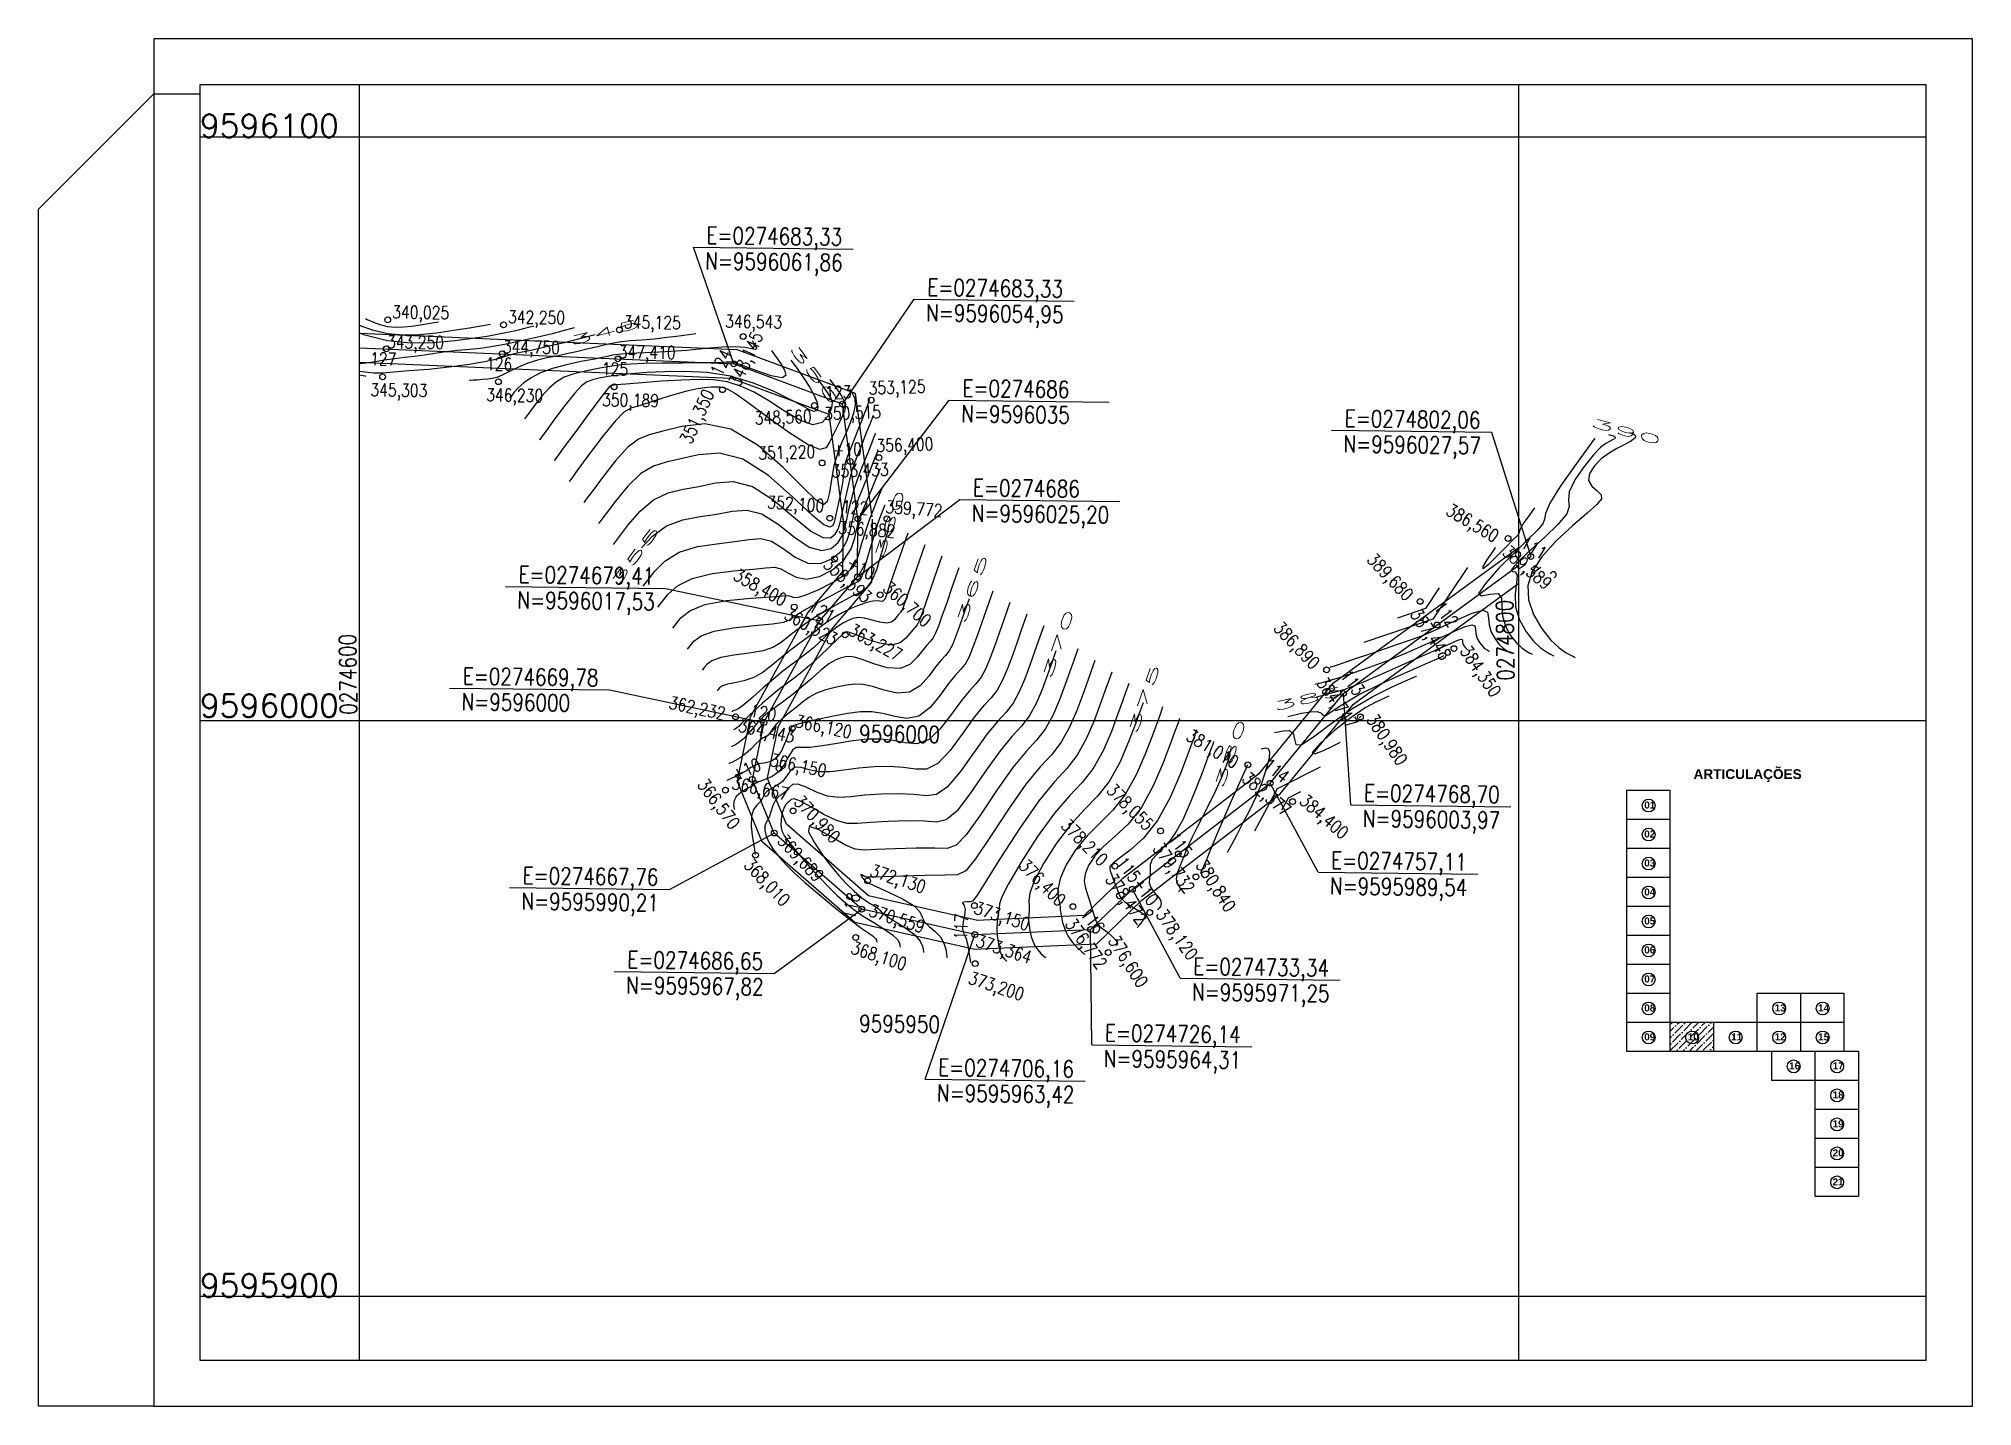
# Model space of a CAD drawing. Header units: millimetres. Extents: x 276147 to 291056, y 9594849 to 9609891.
# Drawn here: x 276568.4 to 276902, y 9607271.5 to 9607507.4 of the extents above; entities that cross this region are included whole.
import ezdxf
from ezdxf.enums import TextEntityAlignment as Align

# ---------------------------------------------------------------- set-up
doc = ezdxf.new("R2010")
doc.units = ezdxf.units.MM
doc.header["$LTSCALE"] = 10
doc.linetypes.add('CONTINUO', pattern=[0])
for name, color, linetype in [('2000-Top_malha_coord', 2, 'Continuous'), ('500-dim1', 6, 'Continuous'), ('Curvas mestras', 30, 'Continuous'), ('Curvas simples', 9, 'Continuous'), ('Curvas texto', 2, 'Continuous'), ('LINHA02', 8, 'Continuous'), ('TEXTO-PAPEL', 7, 'Continuous'), ('TEXTO02', 3, 'Continuous'), ('Top_malha_coord', 8, 'Continuous')]:
    doc.layers.add(name, color=color, linetype=linetype)
doc.styles.add('r80', font='romans.shx')
doc.styles.add('ROMANS', font='romans.shx', dxfattribs={"width": 0.8, "height": 4})
doc.styles.add('SIMPLEX', font='simplex', dxfattribs={"height": 0.2})
doc.styles.add('T7', font='arial.ttf')

msp = doc.modelspace()

# ---------------------------------------------------------------- texts
at = {"style": 'ROMANS', "width": 0.8}
for s, height, rotation, p in [('E=0274683,33', 2.9046, 359.2617, (276683.63, 9607474.94)), ('N=9596061,86', 2.9046, 359.2617, (276683.42, 9607470.53)), ('E=0274683,33', 2.9046, 359.2617, (276721.74, 9607465.98)), ('N=9596054,95', 2.9046, 359.2617, (276721.53, 9607461.58)), ('E=0274686', 2.905, 359.2617, (276727.8, 9607448.58)), ('N=9596035', 2.905, 359.2617, (276727.59, 9607444.18)), ('E=0274802,06', 2.9046, 359.2617, (276793.74, 9607443.37)), ('N=9596027,57', 2.9046, 359.2617, (276793.53, 9607438.97)), ('E=0274686', 2.905, 359.2617, (276729.61, 9607431.43)), ('N=9596025,20', 2.9046, 359.2617, (276729.4, 9607427.02)), ('E=0274679,41', 2.9046, 359.2617, (276651.22, 9607416.45)), ('N=9596017,53', 2.9046, 359.2617, (276651.01, 9607412.04)), ('0274800', 2.905, 90.836, (276820.03, 9607396.65)), ('0274600', 2.905, 90.836, (276620.41, 9607390.77)), ('E=0274669,78', 2.9046, 359.2617, (276641.59, 9607398.92)), ('N=9596000', 2.905, 359.2617, (276641.38, 9607394.51)), ('9596000', 2.905, 359.2617, (276709.97, 9607389.01)), ('E=0274768,70', 2.9046, 359.2617, (276797.07, 9607378.77)), ('N=9596003,97', 2.9046, 359.2617, (276796.86, 9607374.36)), ('E=0274757,11', 2.9046, 359.2617, (276791.4, 9607367.15)), ('E=0274667,76', 2.9046, 359.2617, (276651.92, 9607364.52)), ('N=9595989,54', 2.9046, 359.2617, (276791.19, 9607362.74)), ('N=9595990,21', 2.9046, 359.2617, (276651.71, 9607360.11)), ('E=0274686,65', 2.9046, 359.2617, (276669.99, 9607350.02)), ('E=0274733,34', 2.9046, 359.2617, (276767.62, 9607348.86)), ('N=9595967,82', 2.9046, 359.2617, (276669.78, 9607345.61)), ('N=9595971,25', 2.9046, 359.2617, (276767.41, 9607344.45)), ('9595950', 2.905, 359.2617, (276709.97, 9607339.01)), ('E=0274726,14', 2.9046, 359.2617, (276752.38, 9607337.38)), ('N=9595964,31', 2.9046, 359.2617, (276752.17, 9607332.97)), ('E=0274706,16', 2.9046, 359.2617, (276723.61, 9607331.44)), ('N=9595963,42', 2.9046, 359.2617, (276723.4, 9607327.03))]:
    msp.add_text(s, height=height, rotation=rotation, dxfattribs=at).set_placement(p, align=Align.TOP_LEFT)
at = {"layer": '2000-Top_malha_coord', "style": 'r80'}
for s, p in [('9596100', (276596.2, 9607489.17)), ('9596000', (276596.2, 9607389.17)), ('9595900', (276596.2, 9607289.17))]:
    msp.add_text(s, height=4, dxfattribs=at).set_placement(p, align=Align.BOTTOM_LEFT)
at = {"layer": 'Curvas texto', "style": 'SIMPLEX', "width": 3.299405}
for s, rotation, p, p2 in [('345', 14.902, (276660.11, 9607454.41, 345), (276672.4, 9607457.68, 345)), ('350', 307.1419, (276697.72, 9607454.06, 350), (276705.41, 9607443.91, 350)), ('390', 345.1929, (276835.9, 9607440.54, 390), (276848.2, 9607437.28, 390)), ('360', 71.2057, (276713.88, 9607417.31, 360), (276717.98, 9607429.36, 360)), ('355', 52.9938, (276668.04, 9607412.55, 355), (276675.7, 9607422.71, 355)), ('365', 70.9436, (276728.11, 9607406.2, 365), (276732.26, 9607418.23, 365)), ('370', 70.9239, (276742.94, 9607396.72, 370), (276747.1, 9607408.75, 370)), ('375', 70.8744, (276757.76, 9607387.24, 375), (276761.93, 9607399.27, 375)), ('385', 13.623, (276781.52, 9607391.37, 385), (276793.89, 9607394.36, 385)), ('380', 70.7749, (276772.6, 9607377.8, 380), (276776.79, 9607389.82, 380))]:
    msp.add_text(s, height=1.5, rotation=rotation, dxfattribs=at).set_placement(p, p2, align=Align.FIT)
at = {"layer": 'TEXTO02', "style": 'ROMANS', "width": 0.8}
for s, rotation, p in [('340,025', 359.074, (276629.41, 9607461.39)), ('342,250', 359.074, (276649.39, 9607460.53)), ('345,125', 359.074, (276669.37, 9607459.66)), ('346,543', 359.074, (276686.84, 9607459.78)), ('343,250', 359.074, (276628.51, 9607456.24)), ('344,750', 359.074, (276648.49, 9607455.38)), ('348,145', 65.3614, (276687.36, 9607448.17)), ('127', 359.074, (276625.6, 9607453.3)), ('126', 359.074, (276645.59, 9607452.43)), ('347,410', 359.074, (276668.47, 9607454.51)), ('124', 65.3614, (276684.21, 9607449.98)), ('125', 359.074, (276665.57, 9607451.56)), ('353,125', 1.9277, (276711.53, 9607448.23)), ('345,303', 359.074, (276625.64, 9607447.96)), ('346,230', 359.074, (276645.63, 9607447.09)), ('350,189', 359.074, (276665.61, 9607446.23)), ('351,350', 65.3614, (276678.93, 9607438.21)), ('123', 1.9277, (276704.04, 9607447.46)), ('348,560', 1.9277, (276691.88, 9607443.06)), ('350,515', 1.9277, (276703.84, 9607443.83)), ('356,400', 1.9277, (276712.87, 9607438.31)), ('351,220', 1.9277, (276692.49, 9607437)), ('+10', 1.9277, (276705.38, 9607437.55)), ('353,433', 1.9277, (276705.17, 9607433.92)), ('352,100', 355.9394, (276694.18, 9607428.61)), ('122', 355.9394, (276707.05, 9607427.81)), ('359,772', 355.9394, (276714.58, 9607427.79)), ('386,560', 329.2729, (276812.12, 9607427.34)), ('356,882', 355.9394, (276706.46, 9607424.22)), ('389,680', 313.4482, (276799.01, 9607418.91)), ('389,589', 320.0633, (276822.15, 9607420.21)), ('111', 329.3204, (276824.94, 9607421.67)), ('358,400', 330.9929, (276689.13, 9607416.12)), ('358,593', 318.1659, (276705.04, 9607418.08)), ('+10', 330.9929, (276708.59, 9607418.29)), ('360,700', 318.1659, (276715.32, 9607413.97)), ('360,523', 330.9929, (276697.88, 9607409.37)), ('121', 330.9929, (276702.09, 9607410.69)), ('387,448', 304.2385, (276806.73, 9607409.32)), ('112', 306.3268, (276810.76, 9607410.61)), ('363,227', 330.9929, (276709.01, 9607406.64)), ('386,890', 313.4482, (276782.87, 9607407.11)), ('384,350', 304.2385, (276815.33, 9607403)), ('384,747', 304.2385, (276790.58, 9607397.52)), ('113', 306.3268, (276794.62, 9607398.8)), ('362,232', 348.1587, (276677.42, 9607394.05)), ('120', 348.1587, (276691.41, 9607392.69)), ('364,443', 348.1587, (276689.4, 9607390.08)), ('366,120', 348.1587, (276699.22, 9607390.86)), ('380,980', 304.2385, (276799.18, 9607391.2)), ('381,010', 328.3983, (276767.32, 9607388.45)), ('+10', 23.9614, (276687.78, 9607381.38)), ('366,150', 348.1587, (276694.87, 9607384.17)), ('114', 321.2769, (276780.81, 9607383.46)), ('366,570', 306.777, (276683.68, 9607380.02)), ('366,667', 348.1587, (276688.28, 9607380.18)), ('378,055', 314.7681, (276754.03, 9607379.14)), ('382,377', 319.1887, (276777.25, 9607381.17)), ('370,980', 313.3758, (276700.16, 9607377.12)), ('384,400', 319.1887, (276787.18, 9607377.29)), ('378,210', 314.7681, (276746.15, 9607373.08)), ('369,689', 313.3758, (276697.3, 9607370.41)), ('379,732', 305.5585, (276762.27, 9607368.99)), ('115', 307.6467, (276764.85, 9607370.76)), ('368,010', 313.3758, (276691.5, 9607366.24)), ('376,400', 314.7681, (276738.91, 9607366.1)), ('115+10', 307.6467, (276755.92, 9607366.55)), ('380,840', 302.3398, (276769.8, 9607366.05)), ('372,130', 341.827, (276712.33, 9607365.1)), ('378,472', 305.5585, (276754.09, 9607363.66)), ('118', 76.876, (276706.96, 9607355.86)), ('373,150', 341.827, (276730.26, 9607358.66)), ('370,559', 341.827, (276712.13, 9607358.22)), ('117', 87.5262, (276726.31, 9607352.03)), ('376,772', 305.5585, (276747.15, 9607355.95)), ('116', 307.6467, (276749.73, 9607357.72)), ('378,120', 305.5585, (276762.83, 9607357.55)), ('373,364', 341.827, (276730.59, 9607352.97)), ('376,600', 302.3398, (276754.67, 9607353.01)), ('368,100', 341.827, (276709.03, 9607351.8)), ('373,200', 341.827, (276729.3, 9607346.58))]:
    msp.add_text(s, height=2.207, rotation=rotation, dxfattribs=at).set_placement(p, align=Align.TOP_LEFT)
at = {"layer": 'Top_malha_coord', "color": 7, "attachment_point": 1, "style": 'T7'}
for s, insert, char_height in [('{\\fArial|b1|i0|c0|p34;ARTICULAÇÕES}', (276853.88, 9607381.4), 1.6821), ('{\\fArial|b1|i0|c0|p34;01}', (276845.38, 9607375.84), 1.2169), ('{\\fArial|b1|i0|c0|p34;02}', (276845.38, 9607370.84), 1.2169), ('{\\fArial|b1|i0|c0|p34;03}', (276845.38, 9607365.84), 1.2169), ('{\\fArial|b1|i0|c0|p34;04}', (276845.38, 9607360.84), 1.2169), ('{\\fArial|b1|i0|c0|p34;05}', (276845.38, 9607355.84), 1.2169), ('{\\fArial|b1|i0|c0|p34;06}', (276845.38, 9607350.84), 1.2169), ('{\\fArial|b1|i0|c0|p34;07}', (276845.38, 9607345.84), 1.2169), ('{\\fArial|b1|i0|c0|p34;08}', (276845.38, 9607340.84), 1.2169), ('{\\fArial|b1|i0|c0|p34;13}', (276867.88, 9607340.84), 1.2169), ('{\\fArial|b1|i0|c0|p34;14}', (276875.38, 9607340.84), 1.2169), ('{\\fArial|b1|i0|c0|p34;09}', (276845.38, 9607335.84), 1.2169), ('{\\fArial|b1|i0|c0|p34;10}', (276852.88, 9607335.84), 1.2169), ('{\\fArial|b1|i0|c0|p34;11}', (276860.38, 9607335.84), 1.2169), ('{\\fArial|b1|i0|c0|p34;12}', (276867.88, 9607335.84), 1.2169), ('{\\fArial|b1|i0|c0|p34;15}', (276875.38, 9607335.84), 1.2169), ('{\\fArial|b1|i0|c0|p34;16}', (276870.38, 9607330.84), 1.2169), ('{\\fArial|b1|i0|c0|p34;17}', (276877.88, 9607330.84), 1.2169), ('{\\fArial|b1|i0|c0|p34;18}', (276877.88, 9607325.84), 1.2169), ('{\\fArial|b1|i0|c0|p34;19}', (276877.88, 9607320.84), 1.2169), ('{\\fArial|b1|i0|c0|p34;20}', (276877.88, 9607315.84), 1.2169), ('{\\fArial|b1|i0|c0|p34;21}', (276877.88, 9607310.84), 1.2169)]:
    msp.add_mtext_dynamic_manual_height_columns(s, width=9.0598, gutter_width=12.5, heights=[0], dxfattribs=dict(at, insert=insert, char_height=char_height))

# ---------------------------------------------------------------- hatches: boundary and pattern name
at = {"layer": 'Top_malha_coord'}
h = msp.add_hatch(dxfattribs=at)
h.set_pattern_fill('ANSI36', color=8, scale=0.25)
h.set_pattern_definition([(45, (15662.7059, 10875.3507), (0.420949505675, 1.54348152081), [1.984375, -0.396875, 0, -0.396875])])
h.paths.add_polyline_path([(276857.32, 9607337.79), (276849.82, 9607337.79), (276849.82, 9607332.79), (276857.32, 9607332.79)])
h.paths.add_polyline_path([(276852.54, 9607335.14, -1), (276854.76, 9607335.14, -1)], flags=0)
h.paths.add_polyline_path([(276852.45, 9607333.96), (276854.94, 9607333.96), (276854.94, 9607336.46), (276852.45, 9607336.46)], flags=24)

# ---------------------------------------------------------------- linework, layer by layer
at = {"layer": '500-dim1', "ltscale": 0.1}
for points in [[(276588.26, 9607271.52), (276901.98, 9607271.52), (276901.98, 9607507.4), (276588.26, 9607507.4)], [(276596.2, 9607279.46), (276894.03, 9607279.46), (276894.03, 9607499.46), (276596.2, 9607499.46)]]:
    msp.add_lwpolyline(points, close=True, dxfattribs=at)
msp.add_lwpolyline([(276588.26, 9607271.52), (276568.4, 9607271.52), (276568.4, 9607478.02), (276588.26, 9607497.87), (276596.2, 9607497.87)], dxfattribs=at)
at = {"layer": 'Curvas mestras', "linetype": 'CONTINUO'}
for points in [[(276664.41, 9607456.33, 345), (276661.91, 9607455.68, 345), (276659.06, 9607454.97, 345), (276656.18, 9607454.29, 345), (276653.57, 9607453.7, 345), (276651.53, 9607453.25, 345), (276650.28, 9607452.98, 345), (276649.6, 9607452.83, 345), (276649.23, 9607452.72, 345), (276648.85, 9607452.57, 345), (276648.19, 9607452.35, 345), (276646.98, 9607452.04, 345), (276645, 9607451.63, 345), (276642.34, 9607451.16, 345), (276639.16, 9607450.72, 345), (276635.65, 9607450.36, 345), (276632.29, 9607450.09, 345), (276629.59, 9607449.87, 345), (276627.8, 9607449.73, 345), (276626.16, 9607449.74, 345), (276623.72, 9607450.02, 345)], [(276702.79, 9607448.61, 350), (276703.65, 9607447.47, 350), (276704.45, 9607446.37, 350), (276705.02, 9607445.49, 350), (276705.27, 9607444.67, 350), (276705.16, 9607443.66, 350), (276704.62, 9607442.35, 350), (276703.57, 9607441.21, 350), (276701.93, 9607440.82, 350), (276699.69, 9607441.61, 350), (276697.07, 9607443.18, 350), (276694.38, 9607444.94, 350), (276691.85, 9607446.41, 350), (276689.47, 9607447.49, 350), (276687.16, 9607448.19, 350), (276684.81, 9607448.55, 350), (276682.24, 9607448.63, 350), (276679.27, 9607448.52, 350), (276675.84, 9607448.31, 350), (276672.43, 9607448.06, 350), (276669.69, 9607447.83, 350), (276668.08, 9607447.69, 350), (276667.35, 9607447.61, 350), (276667.09, 9607447.55, 350), (276666.89, 9607447.43, 350), (276666.39, 9607446.83, 350), (276665.22, 9607445.3, 350), (276663.22, 9607442.6, 350), (276660.89, 9607439.43, 350), (276658.91, 9607436.75, 350), (276657.81, 9607435.25, 350), (276657.41, 9607434.7, 350), (276657.35, 9607434.62, 350)], [(276672.42, 9607419.6, 355), (276674.31, 9607421.62, 355), (276676.7, 9607423.36, 355), (276679.51, 9607424.43, 355), (276682.49, 9607424.99, 355), (276685.4, 9607425.42, 355), (276688.06, 9607425.91, 355), (276690.59, 9607426.08, 355), (276693.18, 9607425.43, 355), (276695.97, 9607423.66, 355), (276698.77, 9607421.45, 355), (276701.34, 9607419.7, 355), (276703.47, 9607419.11, 355), (276705.13, 9607419.5, 355), (276706.32, 9607420.49, 355), (276707.08, 9607421.75, 355), (276707.55, 9607423.19, 355), (276707.89, 9607424.77, 355), (276708.24, 9607426.45, 355), (276708.66, 9607428.17, 355), (276709.14, 9607429.9, 355), (276709.72, 9607431.57, 355), (276710.34, 9607433.19, 355), (276710.98, 9607434.78, 355), (276711.59, 9607436.3, 355), (276712.11, 9607437.63, 355), (276712.49, 9607438.62, 355), (276712.7, 9607439.15, 355), (276712.78, 9607439.35, 355), (276712.79, 9607439.37, 355)], [(276842.86, 9607439.47, 390), (276843.56, 9607439.2, 390), (276843.93, 9607438.85, 390), (276843.72, 9607438.43, 390), (276843.01, 9607437.93, 390), (276841.94, 9607437.37, 390), (276840.67, 9607436.72, 390), (276839.31, 9607435.93, 390), (276837.97, 9607434.95, 390), (276836.77, 9607433.73, 390), (276835.96, 9607432.42, 390), (276835.78, 9607431.2, 390), (276836.36, 9607430.21, 390), (276837.27, 9607429.41, 390), (276837.97, 9607428.71, 390), (276837.99, 9607428.01, 390), (276837.19, 9607427.05, 390), (276835.51, 9607425.57, 390), (276833.01, 9607423.4, 390), (276830.21, 9607420.77, 390), (276827.71, 9607418.05, 390), (276826.05, 9607415.5, 390), (276825.29, 9607413.07, 390), (276825.39, 9607410.63, 390), (276826.27, 9607408.11, 390), (276827.66, 9607405.73, 390), (276829.23, 9607403.74, 390), (276830.7, 9607402.36, 390), (276831.93, 9607401.5, 390), (276832.81, 9607401.02, 390), (276833.28, 9607400.78, 390), (276833.46, 9607400.69, 390), (276833.48, 9607400.67, 390)], [(276715.03, 9607423.03, 360), (276714.7, 9607421.96, 360), (276714.24, 9607420.34, 360), (276713.65, 9607418.16, 360), (276712.93, 9607415.81, 360), (276712.09, 9607413.82, 360), (276711.12, 9607412.56, 360), (276710.04, 9607411.83, 360), (276708.86, 9607411.28, 360), (276707.6, 9607410.63, 360), (276706.33, 9607409.91, 360), (276705.11, 9607409.21, 360), (276704.01, 9607408.58, 360), (276702.93, 9607407.96, 360), (276701.75, 9607407.23, 360), (276700.42, 9607406.32, 360), (276699.01, 9607405.29, 360), (276697.68, 9607404.24, 360), (276696.47, 9607403.28, 360), (276695.14, 9607402.47, 360), (276693.37, 9607401.84, 360), (276690.97, 9607401.41, 360), (276688.35, 9607401.07, 360), (276686.06, 9607400.67, 360), (276684.53, 9607400.09, 360), (276683.66, 9607399.45, 360), (276683.21, 9607398.93, 360), (276683, 9607398.63, 360), (276682.92, 9607398.53, 360), (276682.91, 9607398.51, 360)], [(276728.9, 9607410.78, 365), (276728.08, 9607408.42, 365), (276727.27, 9607406.1, 365), (276726.59, 9607404.24, 365), (276726.02, 9607402.84, 365), (276725.46, 9607401.8, 365), (276724.83, 9607401.01, 365), (276724.08, 9607400.19, 365), (276723.13, 9607399.05, 365), (276721.94, 9607397.43, 365), (276720.45, 9607395.78, 365), (276718.63, 9607394.68, 365), (276716.49, 9607394.54, 365), (276714.27, 9607395.03, 365), (276712.25, 9607395.66, 365), (276710.64, 9607396.01, 365), (276709.24, 9607396.07, 365), (276707.77, 9607395.9, 365), (276706.05, 9607395.57, 365), (276704.22, 9607395.1, 365), (276702.57, 9607394.5, 365), (276701.25, 9607393.78, 365), (276700.16, 9607392.96, 365), (276699.08, 9607392.06, 365), (276697.89, 9607391.11, 365), (276696.7, 9607390.16, 365), (276695.71, 9607389.24, 365), (276695.05, 9607388.41, 365), (276694.62, 9607387.73, 365), (276694.27, 9607387.26, 365), (276693.88, 9607387, 365), (276693.4, 9607386.79, 365), (276692.8, 9607386.42, 365), (276692.08, 9607385.74, 365), (276691.25, 9607384.88, 365), (276690.36, 9607384.03, 365), (276689.44, 9607383.37, 365), (276688.61, 9607382.89, 365), (276687.98, 9607382.59, 365), (276687.64, 9607382.44, 365), (276687.51, 9607382.38, 365), (276687.49, 9607382.37, 365)], [(276743.9, 9607401.8, 370), (276743.25, 9607399.94, 370), (276742.44, 9607397.67, 370), (276741.51, 9607395.18, 370), (276740.46, 9607392.71, 370), (276739.28, 9607390.55, 370), (276737.93, 9607388.84, 370), (276736.3, 9607387.07, 370), (276734.25, 9607384.6, 370), (276731.75, 9607381.06, 370), (276729.12, 9607377.24, 370), (276726.78, 9607374.18, 370), (276724.98, 9607372.65, 370), (276723.31, 9607372.29, 370), (276721.19, 9607372.42, 370), (276718.25, 9607372.48, 370), (276714.93, 9607372.4, 370), (276711.91, 9607372.23, 370), (276709.65, 9607372.04, 370), (276707.85, 9607372.06, 370), (276706.03, 9607372.54, 370), (276703.86, 9607373.62, 370), (276701.63, 9607374.9, 370), (276699.81, 9607375.91, 370), (276698.74, 9607376.28, 370), (276698.22, 9607376.17, 370), (276697.94, 9607375.88, 370), (276697.65, 9607375.64, 370), (276697.31, 9607375.34, 370), (276696.98, 9607374.8, 370), (276696.68, 9607373.89, 370), (276696.47, 9607372.78, 370), (276696.43, 9607371.68, 370), (276696.62, 9607370.75, 370), (276697.08, 9607369.88, 370), (276697.81, 9607368.86, 370), (276698.85, 9607367.57, 370), (276700.12, 9607366.05, 370), (276701.56, 9607364.41, 370), (276703.1, 9607362.74, 370), (276704.66, 9607361.12, 370), (276706.17, 9607359.64, 370), (276707.58, 9607358.35, 370), (276709.02, 9607357.19, 370), (276710.62, 9607356.08, 370), (276712.45, 9607354.94, 370), (276714.26, 9607353.83, 370), (276715.7, 9607352.84, 370), (276716.54, 9607352.03, 370), (276716.89, 9607351.42, 370), (276716.98, 9607351, 370), (276717.01, 9607350.79, 370), (276717.03, 9607350.71, 370), (276717.03, 9607350.69, 370)], [(276788.84, 9607393.91, 385), (276790.63, 9607394.35, 385), (276792.31, 9607394.78, 385), (276793.61, 9607395.15, 385), (276795.1, 9607395.7, 385), (276797.52, 9607396.72, 385), (276801.31, 9607398.37, 385), (276805.66, 9607400.3, 385), (276809.49, 9607402, 385), (276811.95, 9607403.11, 385), (276813.22, 9607403.67, 385), (276813.77, 9607403.83, 385), (276813.97, 9607403.75, 385), (276814.02, 9607403.52, 385), (276814.04, 9607403.21, 385), (276814.13, 9607402.9, 385), (276814.29, 9607402.62, 385), (276814.47, 9607402.39, 385), (276814.64, 9607402.23, 385), (276814.78, 9607402.13, 385), (276814.88, 9607402.07, 385), (276814.94, 9607402.05, 385), (276814.96, 9607402.04, 385), (276814.96, 9607402.04, 385)], [(276758.91, 9607392.83, 375), (276758.42, 9607391.45, 375), (276757.61, 9607389.24, 375), (276756.43, 9607386.11, 375), (276754.91, 9607382.58, 375), (276753.1, 9607379.3, 375), (276751.06, 9607376.73, 375), (276748.84, 9607374.46, 375), (276746.45, 9607371.89, 375), (276743.99, 9607368.62, 375), (276741.76, 9607365.12, 375), (276740.15, 9607362.08, 375), (276739.38, 9607360.01, 375), (276739.22, 9607358.72, 375), (276739.28, 9607357.83, 375), (276739.28, 9607357.03, 375), (276739.21, 9607356.26, 375), (276739.17, 9607355.52, 375), (276739.2, 9607354.8, 375), (276739.31, 9607354.07, 375), (276739.46, 9607353.32, 375), (276739.64, 9607352.53, 375), (276739.89, 9607351.72, 375), (276740.25, 9607350.94, 375), (276740.76, 9607350.23, 375), (276741.31, 9607349.63, 375), (276741.76, 9607349.21, 375), (276742.01, 9607348.98, 375), (276742.1, 9607348.9, 375), (276742.11, 9607348.88, 375)], [(276773.94, 9607383.94, 380), (276773.81, 9607383.57, 380), (276773.53, 9607382.82, 380), (276773.07, 9607381.58, 380), (276772.38, 9607379.88, 380), (276771.45, 9607377.78, 380), (276770.3, 9607375.41, 380), (276769.11, 9607373.05, 380), (276768.08, 9607371.06, 380), (276767.38, 9607369.66, 380), (276766.93, 9607368.71, 380), (276766.61, 9607367.99, 380), (276766.31, 9607367.27, 380), (276765.99, 9607366.48, 380), (276765.61, 9607365.57, 380), (276765.19, 9607364.51, 380), (276764.82, 9607363.44, 380), (276764.65, 9607362.51, 380), (276764.76, 9607361.82, 380), (276765.03, 9607361.35, 380), (276765.25, 9607361.01, 380), (276765.31, 9607360.73, 380), (276765.24, 9607360.51, 380), (276765.14, 9607360.36, 380), (276765.07, 9607360.28, 380), (276765.05, 9607360.25, 380), (276765.05, 9607360.24, 380)]]:
    msp.add_polyline3d(points, dxfattribs=at)
at = {"layer": 'Curvas simples', "linetype": 'CONTINUO'}
for points in [[(276637.37, 9607458.52, 341), (276635.58, 9607458.21, 341), (276634.24, 9607457.99, 341), (276632.77, 9607457.78, 341), (276631.33, 9607457.63, 341), (276629.94, 9607457.59, 341), (276628.6, 9607457.72, 341), (276627.33, 9607458.04, 341), (276626.22, 9607458.44, 341), (276625.4, 9607458.79, 341), (276624.96, 9607458.99, 341), (276624.8, 9607459.06, 341), (276624.78, 9607459.07, 341)], [(276646.35, 9607458.13, 342), (276642.72, 9607457.5, 342), (276640.02, 9607457.05, 342), (276637.04, 9607456.63, 342), (276634.12, 9607456.33, 342), (276631.3, 9607456.25, 342), (276628.59, 9607456.51, 342), (276626, 9607457.15, 342), (276623.76, 9607457.96, 342), (276623.72, 9607457.98, 342)], [(276653.81, 9607457.81, 343), (276652.91, 9607457.57, 343), (276652.2, 9607457.39, 343), (276651.36, 9607457.18, 343), (276650.42, 9607456.96, 343), (276649.27, 9607456.72, 343), (276647.76, 9607456.42, 343), (276645.77, 9607456.06, 343), (276643.24, 9607455.67, 343), (276640.17, 9607455.28, 343), (276636.57, 9607454.96, 343), (276632.62, 9607454.9, 343), (276628.57, 9607455.3, 343), (276624.68, 9607456.27, 343), (276623.72, 9607456.61, 343)], [(276660.76, 9607457.51, 344), (276658.66, 9607456.95, 344), (276657.01, 9607456.52, 344), (276655.05, 9607456.04, 344), (276652.95, 9607455.55, 344), (276650.88, 9607455.09, 344), (276649.03, 9607454.7, 344), (276647.5, 9607454.4, 344), (276646.12, 9607454.17, 344), (276644.6, 9607453.98, 344), (276642.75, 9607453.8, 344), (276640.7, 9607453.61, 344), (276638.64, 9607453.39, 344), (276636.73, 9607453.12, 344), (276634.94, 9607452.84, 344), (276633.23, 9607452.59, 344), (276631.52, 9607452.39, 344), (276629.8, 9607452.2, 344), (276628.03, 9607451.95, 344), (276626.16, 9607451.61, 344), (276623.92, 9607451.33, 344), (276623.72, 9607451.33, 344)], [(276681.76, 9607456.47, 346), (276678.91, 9607456.09, 346), (276676.81, 9607455.84, 346), (276674.57, 9607455.6, 346), (276672.44, 9607455.43, 346), (276670.44, 9607455.27, 346), (276668.52, 9607455.05, 346), (276666.64, 9607454.7, 346), (276664.8, 9607454.28, 346), (276662.99, 9607453.83, 346), (276661.21, 9607453.41, 346), (276659.48, 9607453.03, 346), (276657.77, 9607452.67, 346), (276656.09, 9607452.33, 346), (276654.43, 9607451.94, 346), (276652.78, 9607451.42, 346), (276651.15, 9607450.74, 346), (276649.63, 9607450, 346), (276648.37, 9607449.38, 346), (276647.43, 9607448.99, 346), (276646.68, 9607448.79, 346), (276645.91, 9607448.68, 346), (276644.99, 9607448.6, 346), (276644.07, 9607448.53, 346), (276643.33, 9607448.48, 346), (276642.92, 9607448.45, 346), (276642.78, 9607448.44, 346), (276642.75, 9607448.44, 346)], [(276691.47, 9607455.27, 347), (276691.64, 9607455.05, 347), (276691.78, 9607454.85, 347), (276691.97, 9607454.57, 347), (276692.17, 9607454.22, 347), (276692.25, 9607453.92, 347), (276692.04, 9607453.79, 347), (276691.4, 9607453.91, 347), (276690.26, 9607454.13, 347), (276688.57, 9607454.27, 347), (276686.3, 9607454.18, 347), (276683.48, 9607453.94, 347), (276680.19, 9607453.65, 347), (276676.55, 9607453.41, 347), (276673.03, 9607453.23, 347), (276670.17, 9607453.08, 347), (276668.36, 9607452.93, 347), (276667.36, 9607452.79, 347), (276666.77, 9607452.66, 347), (276666.21, 9607452.53, 347), (276665.38, 9607452.36, 347), (276664.01, 9607452.09, 347), (276661.93, 9607451.7, 347), (276659.47, 9607451.17, 347), (276657.04, 9607450.52, 347), (276654.98, 9607449.76, 347), (276653.35, 9607448.93, 347), (276652.07, 9607448.06, 347), (276651.11, 9607447.21, 347), (276650.43, 9607446.45, 347), (276650, 9607445.88, 347), (276649.77, 9607445.58, 347), (276649.69, 9607445.46, 347), (276649.68, 9607445.45, 347)], [(276694.82, 9607453.6, 348), (276695.36, 9607452.89, 348), (276695.82, 9607452.24, 348), (276696.42, 9607451.35, 348), (276697.06, 9607450.25, 348), (276697.31, 9607449.29, 348), (276696.65, 9607448.88, 348), (276694.77, 9607449.27, 348), (276692.28, 9607450.14, 348), (276689.99, 9607451, 348), (276688.53, 9607451.47, 348), (276687.68, 9607451.61, 348), (276687.04, 9607451.6, 348), (276686.2, 9607451.55, 348), (276684.83, 9607451.52, 348), (276682.63, 9607451.48, 348), (276679.47, 9607451.44, 348), (276675.92, 9607451.41, 348), (276672.77, 9607451.36, 348), (276670.56, 9607451.29, 348), (276668.93, 9607451.16, 348), (276667.28, 9607450.94, 348), (276665.19, 9607450.59, 348), (276662.88, 9607450.13, 348), (276660.74, 9607449.6, 348), (276659.06, 9607449, 348), (276657.71, 9607448.23, 348), (276656.45, 9607447.14, 348), (276655.15, 9607445.67, 348), (276653.92, 9607444.11, 348), (276652.97, 9607442.84, 348), (276652.45, 9607442.13, 348), (276652.26, 9607441.87, 348), (276652.24, 9607441.84, 348)], [(276698.18, 9607451.93, 349), (276699.08, 9607450.74, 349), (276699.78, 9607449.77, 349), (276700.6, 9607448.58, 349), (276701.46, 9607447.23, 349), (276702.21, 9607445.88, 349), (276702.7, 9607444.68, 349), (276702.83, 9607443.8, 349), (276702.62, 9607443.26, 349), (276702.13, 9607443.12, 349), (276701.39, 9607443.39, 349), (276700.16, 9607444.07, 349), (276698.18, 9607445.14, 349), (276695.28, 9607446.55, 349), (276691.69, 9607448.01, 349), (276687.74, 9607449.18, 349), (276683.74, 9607449.81, 349), (276679.88, 9607450, 349), (276676.36, 9607449.94, 349), (276673.3, 9607449.8, 349), (276670.69, 9607449.61, 349), (276668.48, 9607449.39, 349), (276666.63, 9607449.14, 349), (276665.12, 9607448.87, 349), (276663.92, 9607448.58, 349), (276662.97, 9607448.22, 349), (276662.05, 9607447.53, 349), (276660.84, 9607446.22, 349), (276659.18, 9607444.13, 349), (276657.4, 9607441.77, 349), (276655.94, 9607439.79, 349), (276655.13, 9607438.69, 349), (276654.83, 9607438.28, 349), (276654.79, 9607438.23, 349)], [(276623.72, 9607449.41, 346), (276624.01, 9607449.36, 346), (276624.74, 9607449.24, 346), (276624.84, 9607449.22, 346)], [(276704.89, 9607448.6, 351), (276706.05, 9607447.05, 351), (276706.79, 9607445.96, 351), (276707.36, 9607444.9, 351), (276707.56, 9607444.02, 351), (276707.4, 9607443.17, 351), (276706.96, 9607442.15, 351), (276706.32, 9607440.81, 351), (276705.59, 9607439.31, 351), (276704.89, 9607437.9, 351), (276704.23, 9607436.85, 351), (276703.17, 9607436.53, 351), (276701.13, 9607437.35, 351), (276697.81, 9607439.48, 351), (276693.96, 9607442.25, 351), (276690.57, 9607444.74, 351), (276688.42, 9607446.26, 351), (276687.25, 9607446.96, 351), (276686.57, 9607447.2, 351), (276685.96, 9607447.3, 351), (276685.26, 9607447.31, 351), (276684.39, 9607447.28, 351), (276683.27, 9607447.19, 351), (276681.77, 9607446.96, 351), (276679.74, 9607446.5, 351), (276677.17, 9607445.75, 351), (276674.46, 9607444.89, 351), (276672.15, 9607444.16, 351), (276670.57, 9607443.67, 351), (276669.33, 9607442.96, 351), (276667.85, 9607441.46, 351), (276665.72, 9607438.82, 351), (276663.38, 9607435.72, 351), (276661.44, 9607433.09, 351), (276660.36, 9607431.62, 351), (276659.96, 9607431.08, 351), (276659.9, 9607431.01, 351)], [(276708.25, 9607446.93, 352), (276708.85, 9607446.08, 352), (276709.17, 9607445.31, 352), (276709.26, 9607444.22, 352), (276708.98, 9607442.8, 352), (276708.42, 9607441.15, 352), (276707.69, 9607439.41, 352), (276706.91, 9607437.67, 352), (276706.18, 9607435.82, 352), (276705.59, 9607433.73, 352), (276705.17, 9607431.36, 352), (276704.83, 9607429.11, 352), (276704.44, 9607427.51, 352), (276703.8, 9607427, 352), (276702.56, 9607427.77, 352), (276700.32, 9607429.96, 352), (276696.84, 9607433.46, 352), (276692.5, 9607437.24, 352), (276687.83, 9607440.04, 352), (276683.34, 9607440.96, 352), (276679.34, 9607440.54, 352), (276676.09, 9607439.69, 352), (276673.74, 9607439.06, 352), (276671.9, 9607438.34, 352), (276670.06, 9607436.93, 352), (276667.87, 9607434.52, 352), (276665.64, 9607431.69, 352), (276663.86, 9607429.3, 352), (276662.87, 9607427.96, 352), (276662.51, 9607427.47, 352), (276662.46, 9607427.4, 352)], [(276711.61, 9607445.26, 353), (276711.65, 9607445.11, 353), (276711.54, 9607444.66, 353), (276711.16, 9607443.55, 353), (276710.42, 9607441.61, 353), (276709.51, 9607439.29, 353), (276708.67, 9607437.21, 353), (276708.09, 9607435.81, 353), (276707.75, 9607434.91, 353), (276707.54, 9607434.16, 353), (276707.41, 9607433.29, 353), (276707.26, 9607432.16, 353), (276707.05, 9607430.72, 353), (276706.72, 9607428.95, 353), (276706.34, 9607427.12, 353), (276706, 9607425.54, 353), (276705.76, 9607424.47, 353), (276705.57, 9607423.81, 353), (276705.33, 9607423.39, 353), (276704.89, 9607423.16, 353), (276703.86, 9607423.58, 353), (276701.81, 9607425.23, 353), (276698.47, 9607428.39, 353), (276694.29, 9607432.04, 353), (276689.9, 9607434.87, 353), (276685.84, 9607435.91, 353), (276682.25, 9607435.65, 353), (276679.19, 9607434.93, 353), (276676.66, 9607434.37, 353), (276674.44, 9607433.7, 353), (276672.28, 9607432.41, 353), (276670.01, 9607430.22, 353), (276667.9, 9607427.66, 353), (276666.28, 9607425.5, 353), (276665.39, 9607424.29, 353), (276665.06, 9607423.85, 353), (276665.02, 9607423.78, 353)], [(276667.57, 9607420.17, 354), (276670.16, 9607423.63, 354), (276672.16, 9607425.92, 354), (276674.49, 9607427.89, 354), (276676.97, 9607429.06, 354), (276679.57, 9607429.68, 354), (276682.3, 9607430.18, 354), (276685.16, 9607430.78, 354), (276688.21, 9607431, 354), (276691.54, 9607430.15, 354), (276695.13, 9607427.85, 354), (276698.62, 9607424.92, 354), (276701.58, 9607422.47, 354), (276703.67, 9607421.34, 354), (276705.01, 9607421.33, 354), (276705.83, 9607421.94, 354), (276706.33, 9607422.8, 354), (276706.68, 9607423.94, 354), (276707.02, 9607425.53, 354), (276707.47, 9607427.6, 354), (276707.97, 9607429.83, 354), (276708.44, 9607431.78, 354), (276708.82, 9607433.16, 354), (276709.21, 9607434.28, 354), (276709.73, 9607435.61, 354), (276710.45, 9607437.46, 354), (276711.23, 9607439.46, 354), (276711.88, 9607441.1, 354), (276712.23, 9607442.02, 354), (276712.36, 9607442.35, 354), (276712.38, 9607442.4, 354)], [(276836.85, 9607438.49, 388), (276833.21, 9607433.49, 388), (276830.89, 9607430.17, 388), (276829.09, 9607427.28, 388), (276828.32, 9607425.51, 388), (276828.15, 9607424.52, 388), (276827.88, 9607423.71, 388), (276826.92, 9607422.57, 388), (276825.25, 9607420.95, 388), (276822.97, 9607418.75, 388), (276820.31, 9607416.06, 388), (276817.97, 9607413.46, 388), (276816.79, 9607411.71, 388), (276817.28, 9607411.29, 388), (276818.75, 9607411.58, 388), (276820.16, 9607411.7, 388), (276820.75, 9607410.98, 388), (276820.81, 9607409.57, 388), (276820.9, 9607407.83, 388), (276821.43, 9607406.08, 388), (276822.31, 9607404.49, 388), (276823.33, 9607403.2, 388), (276824.28, 9607402.31, 388), (276825.07, 9607401.75, 388), (276825.64, 9607401.44, 388), (276825.94, 9607401.28, 388), (276826.06, 9607401.23, 388), (276826.07, 9607401.22, 388)], [(276839.24, 9607439.15, 389), (276839.85, 9607438.98, 389), (276840.2, 9607438.85, 389), (276840.39, 9607438.67, 389), (276840.29, 9607438.46, 389), (276839.93, 9607438.21, 389), (276839.4, 9607437.93, 389), (276838.73, 9607437.57, 389), (276837.84, 9607436.89, 389), (276836.6, 9607435.61, 389), (276834.99, 9607433.61, 389), (276833.43, 9607431.3, 389), (276832.43, 9607429.24, 389), (276832.31, 9607427.83, 389), (276832.45, 9607426.74, 389), (276832.04, 9607425.45, 389), (276830.5, 9607423.61, 389), (276828.24, 9607421.45, 389), (276825.93, 9607419.35, 389), (276824.11, 9607417.63, 389), (276822.93, 9607416.41, 389), (276822.45, 9607415.72, 389), (276822.63, 9607415.53, 389), (276823.1, 9607415.43, 389), (276823.44, 9607414.89, 389), (276823.35, 9607413.55, 389), (276823.12, 9607411.6, 389), (276823.19, 9607409.37, 389), (276823.87, 9607407.14, 389), (276824.99, 9607405.11, 389), (276826.28, 9607403.47, 389), (276827.49, 9607402.33, 389), (276828.5, 9607401.63, 389), (276829.22, 9607401.23, 389), (276829.61, 9607401.03, 389), (276829.76, 9607400.96, 389), (276829.78, 9607400.95, 389)], [(276672.69, 9607412.95, 356), (276674.68, 9607415.57, 356), (276676.45, 9607417.31, 356), (276678.92, 9607418.84, 356), (276682.04, 9607419.79, 356), (276685.41, 9607420.3, 356), (276688.51, 9607420.66, 356), (276690.96, 9607421.04, 356), (276692.96, 9607421.17, 356), (276694.82, 9607420.71, 356), (276696.81, 9607419.47, 356), (276698.92, 9607417.98, 356), (276701.11, 9607416.94, 356), (276703.28, 9607416.87, 356), (276705.25, 9607417.67, 356), (276706.82, 9607419.04, 356), (276707.83, 9607420.71, 356), (276708.41, 9607422.45, 356), (276708.75, 9607424.02, 356), (276709.01, 9607425.29, 356), (276709.34, 9607426.52, 356), (276709.85, 9607428.01, 356), (276710.61, 9607429.98, 356), (276711.47, 9607432.11, 356), (276712.23, 9607433.94, 356), (276712.72, 9607435.15, 356), (276712.99, 9607435.81, 356), (276713.11, 9607436.13, 356), (276713.17, 9607436.28, 356), (276713.19, 9607436.34, 356), (276713.2, 9607436.35, 356)], [(276675.24, 9607409.34, 357), (276676.94, 9607411.54, 357), (276678.6, 9607413.01, 357), (276681.13, 9607414.32, 357), (276684.58, 9607415.15, 357), (276688.33, 9607415.61, 357), (276691.61, 9607415.91, 357), (276693.87, 9607416.16, 357), (276695.33, 9607416.26, 357), (276696.46, 9607415.99, 357), (276697.65, 9607415.28, 357), (276699.08, 9607414.51, 357), (276700.88, 9607414.17, 357), (276703.09, 9607414.63, 357), (276705.37, 9607415.81, 357), (276707.29, 9607417.48, 357), (276708.54, 9607419.42, 357), (276709.21, 9607421.32, 357), (276709.55, 9607422.86, 357), (276709.77, 9607423.86, 357), (276710.03, 9607424.7, 357), (276710.51, 9607425.91, 357), (276711.31, 9607427.81, 357), (276712.22, 9607429.98, 357), (276712.99, 9607431.81, 357), (276713.42, 9607432.83, 357), (276713.58, 9607433.2, 357), (276713.6, 9607433.26, 357)], [(276677.8, 9607405.73, 358), (276679.2, 9607407.51, 358), (276680.75, 9607408.71, 358), (276683.35, 9607409.8, 358), (276687.12, 9607410.51, 358), (276691.25, 9607410.92, 358), (276694.72, 9607411.15, 358), (276696.77, 9607411.29, 358), (276697.71, 9607411.34, 358), (276698.1, 9607411.27, 358), (276698.49, 9607411.09, 358), (276699.23, 9607411.04, 358), (276700.64, 9607411.4, 358), (276702.89, 9607412.36, 358), (276705.44, 9607413.69, 358), (276707.61, 9607415.06, 358), (276708.9, 9607416.24, 358), (276709.53, 9607417.37, 358), (276709.93, 9607418.7, 358), (276710.42, 9607420.41, 358), (276711.03, 9607422.37, 358), (276711.73, 9607424.41, 358), (276712.45, 9607426.34, 358), (276713.12, 9607428, 358), (276713.62, 9607429.2, 358), (276713.9, 9607429.85, 358), (276714, 9607430.09, 358), (276714.01, 9607430.13, 358)], [(276680.35, 9607402.12, 359), (276681.44, 9607403.48, 359), (276682.7, 9607404.4, 359), (276684.92, 9607405.24, 359), (276688.21, 9607405.81, 359), (276691.87, 9607406.18, 359), (276694.99, 9607406.47, 359), (276696.88, 9607406.76, 359), (276697.84, 9607407.09, 359), (276698.35, 9607407.46, 359), (276698.9, 9607407.87, 359), (276699.74, 9607408.42, 359), (276701.08, 9607409.2, 359), (276703.03, 9607410.25, 359), (276705.2, 9607411.39, 359), (276707.09, 9607412.38, 359), (276708.31, 9607413.03, 359), (276709.01, 9607413.41, 359), (276709.42, 9607413.62, 359), (276709.76, 9607413.79, 359), (276710.09, 9607414.07, 359), (276710.41, 9607414.6, 359), (276710.74, 9607415.53, 359), (276711.12, 9607416.82, 359), (276711.57, 9607418.44, 359), (276712.11, 9607420.31, 359), (276712.69, 9607422.2, 359), (276713.23, 9607423.89, 359), (276713.68, 9607425.16, 359), (276714.02, 9607426.04, 359), (276714.25, 9607426.59, 359), (276714.37, 9607426.88, 359), (276714.41, 9607426.98, 359), (276714.42, 9607426.99, 359)], [(276826.45, 9607426.49, 387), (276825.34, 9607424.96, 387), (276824.63, 9607423.94, 387), (276824.08, 9607423.06, 387), (276823.85, 9607422.52, 387), (276823.8, 9607422.22, 387), (276823.71, 9607421.97, 387), (276823.4, 9607421.6, 387), (276822.73, 9607420.94, 387), (276821.61, 9607419.83, 387), (276820.05, 9607418.24, 387), (276818.52, 9607416.72, 387), (276817.58, 9607415.94, 387), (276817.62, 9607416.36, 387), (276818.31, 9607417.51, 387), (276819.09, 9607418.69, 387), (276819.55, 9607419.38, 387), (276819.72, 9607419.63, 387), (276819.74, 9607419.67, 387)], [(276718.33, 9607422.12, 361), (276716.89, 9607417.95, 361), (276715.94, 9607415.21, 361), (276715.13, 9607412.85, 361), (276714.66, 9607411.49, 361), (276714.46, 9607410.94, 361), (276714.4, 9607410.81, 361), (276714.36, 9607410.75, 361), (276714.31, 9607410.69, 361), (276714.24, 9607410.61, 361), (276714.15, 9607410.5, 361), (276714.02, 9607410.4, 361), (276713.83, 9607410.35, 361), (276713.53, 9607410.38, 361), (276713.06, 9607410.42, 361), (276712.32, 9607410.37, 361), (276711.26, 9607410.14, 361), (276709.94, 9607409.72, 361), (276708.49, 9607409.12, 361), (276707.01, 9607408.37, 361), (276705.63, 9607407.56, 361), (276704.49, 9607406.83, 361), (276703.7, 9607406.25, 361), (276703.17, 9607405.82, 361), (276702.81, 9607405.49, 361), (276702.47, 9607405.22, 361), (276702, 9607404.86, 361), (276701.19, 9607404.26, 361), (276699.92, 9607403.32, 361), (276698.34, 9607402.12, 361), (276696.64, 9607400.77, 361), (276695, 9607399.4, 361), (276693.39, 9607398.16, 361), (276691.75, 9607397.21, 361), (276690.06, 9607396.64, 361), (276688.49, 9607396.33, 361), (276687.21, 9607396.09, 361), (276686.36, 9607395.77, 361), (276685.88, 9607395.42, 361), (276685.63, 9607395.13, 361), (276685.52, 9607394.97, 361), (276685.47, 9607394.91, 361), (276685.47, 9607394.9, 361)], [(276721.26, 9607420.13, 362), (276719.89, 9607416.16, 362), (276718.98, 9607413.51, 362), (276718.16, 9607411.16, 362), (276717.64, 9607409.68, 362), (276717.35, 9607408.92, 362), (276717.17, 9607408.56, 362), (276716.98, 9607408.32, 362), (276716.75, 9607408.07, 362), (276716.46, 9607407.72, 362), (276716.09, 9607407.24, 362), (276715.53, 9607406.79, 362), (276714.69, 9607406.58, 362), (276713.51, 9607406.75, 362), (276712.16, 9607407.13, 362), (276710.87, 9607407.47, 362), (276709.79, 9607407.55, 362), (276708.88, 9607407.39, 362), (276708.06, 9607407.07, 362), (276707.22, 9607406.64, 362), (276706.33, 9607406.07, 362), (276705.35, 9607405.32, 362), (276704.28, 9607404.38, 362), (276703.16, 9607403.35, 362), (276702.1, 9607402.39, 362), (276701.15, 9607401.6, 362), (276700.24, 9607400.89, 362), (276699.26, 9607400.18, 362), (276698.13, 9607399.34, 362), (276696.79, 9607398.3, 362), (276695.21, 9607397, 362), (276693.41, 9607395.42, 362), (276691.61, 9607393.84, 362), (276690.13, 9607392.58, 362), (276689.16, 9607391.87, 362), (276688.63, 9607391.59, 362), (276688.35, 9607391.51, 362), (276688.19, 9607391.45, 362), (276688.1, 9607391.39, 362), (276688.05, 9607391.33, 362), (276688.03, 9607391.3, 362), (276688.02, 9607391.29, 362), (276688.02, 9607391.29, 362)], [(276727.13, 9607416.13, 364), (276725.9, 9607412.57, 364), (276725.05, 9607410.12, 364), (276724.23, 9607407.79, 364), (276723.61, 9607406.05, 364), (276723.13, 9607404.86, 364), (276722.69, 9607404.05, 364), (276722.21, 9607403.45, 364), (276721.64, 9607402.82, 364), (276720.91, 9607401.94, 364), (276719.98, 9607400.71, 364), (276718.71, 9607399.49, 364), (276717, 9607398.78, 364), (276714.79, 9607398.91, 364), (276712.46, 9607399.58, 364), (276710.46, 9607400.31, 364), (276709.14, 9607400.73, 364), (276708.3, 9607400.85, 364), (276707.63, 9607400.79, 364), (276706.86, 9607400.62, 364), (276705.9, 9607400.26, 364), (276704.74, 9607399.56, 364), (276703.35, 9607398.46, 364), (276701.78, 9607397.07, 364), (276700.08, 9607395.59, 364), (276698.33, 9607394.17, 364), (276696.71, 9607392.95, 364), (276695.42, 9607392.01, 364), (276694.6, 9607391.42, 364), (276694.13, 9607391.06, 364), (276693.79, 9607390.78, 364), (276693.4, 9607390.44, 364), (276692.91, 9607389.95, 364), (276692.3, 9607389.27, 364), (276691.54, 9607388.39, 364), (276690.72, 9607387.43, 364), (276689.91, 9607386.59, 364), (276689.2, 9607386, 364), (276688.62, 9607385.63, 364), (276688.21, 9607385.43, 364), (276687.99, 9607385.33, 364), (276687.91, 9607385.29, 364), (276687.9, 9607385.29, 364)], [(276724.2, 9607418.13, 363), (276722.89, 9607414.36, 363), (276722.01, 9607411.81, 363), (276721.2, 9607409.48, 363), (276720.63, 9607407.87, 363), (276720.24, 9607406.89, 363), (276719.93, 9607406.31, 363), (276719.6, 9607405.88, 363), (276719.19, 9607405.44, 363), (276718.69, 9607404.83, 363), (276718.02, 9607403.98, 363), (276717.03, 9607403.18, 363), (276715.54, 9607402.81, 363), (276713.48, 9607403.12, 363), (276711.26, 9607403.84, 363), (276709.41, 9607404.56, 363), (276708.32, 9607404.96, 363), (276707.82, 9607405.07, 363), (276707.62, 9607405.03, 363), (276707.43, 9607404.92, 363), (276707.03, 9607404.58, 363), (276706.22, 9607403.82, 363), (276704.85, 9607402.51, 363), (276703.15, 9607400.89, 363), (276701.4, 9607399.29, 363), (276699.83, 9607397.97, 363), (276698.48, 9607396.93, 363), (276697.34, 9607396.09, 363), (276696.36, 9607395.38, 363), (276695.43, 9607394.66, 363), (276694.41, 9607393.8, 363), (276693.2, 9607392.74, 363), (276691.95, 9607391.58, 363), (276690.86, 9607390.53, 363), (276690.08, 9607389.73, 363), (276689.55, 9607389.16, 363), (276689.18, 9607388.77, 363), (276688.87, 9607388.52, 363), (276688.62, 9607388.36, 363), (276688.44, 9607388.27, 363), (276688.34, 9607388.23, 363), (276688.31, 9607388.21, 363), (276688.3, 9607388.21, 363)], [(276814.89, 9607416.19, 388), (276808.92, 9607407.28, 388), (276797.01, 9607403.24, 388)], [(276732.99, 9607412.14, 366), (276731.9, 9607408.98, 366), (276731.11, 9607406.72, 366), (276730.3, 9607404.42, 366), (276729.58, 9607402.43, 366), (276728.91, 9607400.81, 366), (276728.22, 9607399.55, 366), (276727.45, 9607398.58, 366), (276726.52, 9607397.57, 366), (276725.36, 9607396.16, 366), (276723.9, 9607394.16, 366), (276722.18, 9607392.07, 366), (276720.26, 9607390.58, 366), (276718.19, 9607390.16, 366), (276716.07, 9607390.49, 366), (276714.04, 9607391.01, 366), (276712.13, 9607391.3, 366), (276710.17, 9607391.29, 366), (276707.91, 9607391.01, 366), (276705.23, 9607390.52, 366), (276702.55, 9607389.94, 366), (276700.4, 9607389.44, 366), (276699.17, 9607389.11, 366), (276698.65, 9607388.93, 366), (276698.48, 9607388.83, 366), (276698.34, 9607388.69, 366), (276698.12, 9607388.32, 366), (276697.77, 9607387.51, 366), (276697.25, 9607386.16, 366), (276696.53, 9607384.6, 366), (276695.63, 9607383.32, 366), (276694.57, 9607382.66, 366), (276693.49, 9607382.42, 366), (276692.56, 9607382.31, 366), (276691.87, 9607382.06, 366), (276691.28, 9607381.68, 366), (276690.57, 9607381.19, 366), (276689.62, 9607380.65, 366), (276688.59, 9607380.14, 366), (276687.75, 9607379.75, 366), (276687.28, 9607379.54, 366), (276687.11, 9607379.46, 366), (276687.09, 9607379.45, 366)], [(276810.03, 9607412.71, 389), (276807.62, 9607409.11, 389), (276802.8, 9607407.47, 389)], [(276735.92, 9607410.14, 367), (276734.9, 9607407.19, 367), (276734.15, 9607405.03, 367), (276733.34, 9607402.73, 367), (276732.56, 9607400.61, 367), (276731.8, 9607398.79, 367), (276730.99, 9607397.3, 367), (276730.07, 9607396.14, 367), (276728.97, 9607394.94, 367), (276727.58, 9607393.27, 367), (276725.86, 9607390.89, 367), (276723.92, 9607388.36, 367), (276721.89, 9607386.48, 367), (276719.88, 9607385.78, 367), (276717.88, 9607385.94, 367), (276715.83, 9607386.36, 367), (276713.66, 9607386.59, 367), (276711.34, 9607386.56, 367), (276708.83, 9607386.29, 367), (276706.16, 9607385.86, 367), (276703.6, 9607385.41, 367), (276701.48, 9607385.13, 367), (276700.03, 9607385.13, 367), (276699.1, 9607385.12, 367), (276698.43, 9607384.71, 367), (276697.79, 9607383.67, 367), (276697.05, 9607382.29, 367), (276696.12, 9607381, 367), (276694.95, 9607380.13, 367), (276693.75, 9607379.61, 367), (276692.77, 9607379.3, 367), (276692.19, 9607379.04, 367), (276691.8, 9607378.77, 367), (276691.29, 9607378.42, 367), (276690.46, 9607377.94, 367), (276689.51, 9607377.36, 367), (276688.73, 9607376.69, 367), (276688.36, 9607375.98, 367), (276688.29, 9607375.33, 367), (276688.35, 9607374.83, 367), (276688.39, 9607374.56, 367), (276688.41, 9607374.46, 367), (276688.41, 9607374.44, 367)], [(276791.22, 9607399.01, 387), (276792.48, 9607399.43, 387), (276793.79, 9607399.88, 387), (276795.93, 9607400.6, 387), (276798.96, 9607401.62, 387), (276802.35, 9607402.78, 387), (276805.38, 9607403.84, 387), (276807.56, 9607404.65, 387), (276809.27, 9607405.37, 387), (276811.08, 9607406.22, 387), (276813.36, 9607407.31, 387), (276815.71, 9607408.32, 387), (276817.51, 9607408.82, 387), (276818.34, 9607408.49, 387), (276818.53, 9607407.54, 387), (276818.61, 9607406.29, 387), (276819, 9607405.02, 387), (276819.64, 9607403.87, 387), (276820.37, 9607402.93, 387), (276821.06, 9607402.28, 387), (276821.64, 9607401.88, 387), (276822.05, 9607401.65, 387), (276822.27, 9607401.54, 387), (276822.36, 9607401.5, 387), (276822.37, 9607401.49, 387)], [(276738.85, 9607408.14, 368), (276737.9, 9607405.39, 368), (276737.18, 9607403.33, 368), (276736.37, 9607401.04, 368), (276735.55, 9607398.8, 368), (276734.68, 9607396.76, 368), (276733.75, 9607395.05, 368), (276732.69, 9607393.71, 368), (276731.41, 9607392.32, 368), (276729.81, 9607390.38, 368), (276727.83, 9607387.61, 368), (276725.65, 9607384.65, 368), (276723.52, 9607382.38, 368), (276721.58, 9607381.41, 368), (276719.69, 9607381.39, 368), (276717.62, 9607381.71, 368), (276715.19, 9607381.89, 368), (276712.54, 9607381.84, 368), (276709.86, 9607381.61, 368), (276707.32, 9607381.25, 368), (276705.02, 9607380.96, 368), (276702.99, 9607380.94, 368), (276701.31, 9607381.29, 368), (276699.95, 9607381.71, 368), (276698.89, 9607381.78, 368), (276698.11, 9607381.21, 368), (276697.44, 9607380.25, 368), (276696.72, 9607379.3, 368), (276695.85, 9607378.63, 368), (276694.93, 9607378.16, 368), (276694.15, 9607377.69, 368), (276693.64, 9607377.1, 368), (276693.26, 9607376.42, 368), (276692.85, 9607375.78, 368), (276692.28, 9607375.2, 368), (276691.72, 9607374.47, 368), (276691.35, 9607373.31, 368), (276691.34, 9607371.55, 368), (276691.55, 9607369.59, 368), (276691.81, 9607367.96, 368), (276691.96, 9607367.05, 368), (276692.02, 9607366.72, 368), (276692.03, 9607366.67, 368)], [(276741.78, 9607406.15, 369), (276740.9, 9607403.6, 369), (276740.21, 9607401.63, 369), (276739.41, 9607399.36, 369), (276738.53, 9607396.99, 369), (276737.57, 9607394.73, 369), (276736.51, 9607392.8, 369), (276735.31, 9607391.27, 369), (276733.85, 9607389.69, 369), (276732.03, 9607387.49, 369), (276729.79, 9607384.34, 369), (276727.38, 9607380.94, 369), (276725.15, 9607378.28, 369), (276723.28, 9607377.03, 369), (276721.5, 9607376.84, 369), (276719.4, 9607377.07, 369), (276716.72, 9607377.18, 369), (276713.74, 9607377.12, 369), (276710.88, 9607376.92, 369), (276708.49, 9607376.65, 369), (276706.43, 9607376.51, 369), (276704.51, 9607376.74, 369), (276702.58, 9607377.45, 369), (276700.79, 9607378.31, 369), (276699.35, 9607378.85, 369), (276698.42, 9607378.74, 369), (276697.83, 9607378.21, 369), (276697.33, 9607377.59, 369), (276696.75, 9607377.13, 369), (276696.11, 9607376.71, 369), (276695.53, 9607376.09, 369), (276695.08, 9607375.15, 369), (276694.72, 9607374.07, 369), (276694.41, 9607373.13, 369), (276694.1, 9607372.52, 369), (276693.84, 9607372.08, 369), (276693.69, 9607371.58, 369), (276693.7, 9607370.83, 369), (276693.91, 9607369.88, 369), (276694.34, 9607368.82, 369), (276694.99, 9607367.73, 369), (276695.8, 9607366.67, 369), (276696.66, 9607365.65, 369), (276697.57, 9607364.67, 369), (276698.75, 9607363.52, 369), (276700.52, 9607361.93, 369), (276703.05, 9607359.77, 369), (276705.89, 9607357.41, 369), (276708.49, 9607355.35, 369), (276710.39, 9607353.95, 369), (276711.62, 9607353.11, 369), (276712.36, 9607352.59, 369), (276712.75, 9607352.21, 369), (276712.92, 9607351.92, 369), (276712.96, 9607351.72, 369), (276712.98, 9607351.62, 369), (276712.98, 9607351.58, 369), (276712.99, 9607351.58, 369)], [(276788.53, 9607396.06, 386), (276789.82, 9607396.38, 386), (276791.02, 9607396.71, 386), (276792.78, 9607397.24, 386), (276795.16, 9607398.01, 386), (276798, 9607399, 386), (276801.12, 9607400.17, 386), (276804.34, 9607401.48, 386), (276807.46, 9607402.83, 386), (276810.28, 9607404.11, 386), (276812.65, 9607405.21, 386), (276814.47, 9607405.99, 386), (276815.64, 9607406.32, 386), (276816.15, 9607406.12, 386), (276816.27, 9607405.53, 386), (276816.33, 9607404.75, 386), (276816.57, 9607403.96, 386), (276816.96, 9607403.24, 386), (276817.42, 9607402.66, 386), (276817.85, 9607402.25, 386), (276818.21, 9607402, 386), (276818.47, 9607401.86, 386), (276818.6, 9607401.79, 386), (276818.66, 9607401.77, 386), (276818.66, 9607401.76, 386)], [(276747.64, 9607402.15, 371), (276746.9, 9607400.01, 371), (276746.28, 9607398.24, 371), (276745.48, 9607395.99, 371), (276744.5, 9607393.36, 371), (276743.35, 9607390.68, 371), (276742.04, 9607388.3, 371), (276740.55, 9607386.4, 371), (276738.74, 9607384.45, 371), (276736.48, 9607381.71, 371), (276733.71, 9607377.79, 371), (276730.85, 9607373.53, 371), (276728.41, 9607370.07, 371), (276726.68, 9607368.28, 371), (276725.12, 9607367.74, 371), (276722.98, 9607367.77, 371), (276719.78, 9607367.77, 371), (276716.13, 9607367.68, 371), (276712.94, 9607367.54, 371), (276710.81, 9607367.44, 371), (276709.28, 9607367.61, 371), (276707.59, 9607368.32, 371), (276705.25, 9607369.67, 371), (276702.87, 9607371.01, 371), (276701.33, 9607371.51, 371), (276701.23, 9607370.62, 371), (276702.17, 9607368.83, 371), (276703.44, 9607366.88, 371), (276704.53, 9607365.36, 371), (276705.49, 9607364.17, 371), (276706.5, 9607363.02, 371), (276707.73, 9607361.71, 371), (276709.08, 9607360.37, 371), (276710.41, 9607359.21, 371), (276711.58, 9607358.39, 371), (276712.51, 9607357.84, 371), (276713.14, 9607357.45, 371), (276713.49, 9607357.11, 371), (276713.87, 9607356.69, 371), (276714.69, 9607356.05, 371), (276716.18, 9607355.12, 371), (276717.97, 9607353.99, 371), (276719.53, 9607352.83, 371), (276720.46, 9607351.77, 371), (276720.87, 9607350.9, 371), (276721, 9607350.28, 371), (276721.05, 9607349.95, 371), (276721.07, 9607349.83, 371), (276721.07, 9607349.81, 371)], [(276750.58, 9607400.16, 372), (276749.9, 9607398.22, 372), (276749.32, 9607396.54, 372), (276748.51, 9607394.3, 372), (276747.48, 9607391.55, 372), (276746.24, 9607388.65, 372), (276744.81, 9607386.05, 372), (276743.17, 9607383.97, 372), (276741.19, 9607381.82, 372), (276738.7, 9607378.82, 372), (276735.68, 9607374.52, 372), (276732.59, 9607369.82, 372), (276730.04, 9607365.97, 372), (276728.37, 9607363.9, 372), (276726.93, 9607363.2, 372), (276724.77, 9607363.12, 372), (276721.31, 9607363.07, 372), (276717.33, 9607362.96, 372), (276713.96, 9607362.85, 372), (276712.04, 9607362.79, 372), (276711.25, 9607362.79, 372), (276710.97, 9607362.87, 372), (276710.7, 9607363.02, 372), (276710.43, 9607363.18, 372), (276710.25, 9607363.23, 372), (276710.24, 9607363.13, 372), (276710.35, 9607362.92, 372), (276710.49, 9607362.7, 372), (276710.62, 9607362.53, 372), (276710.73, 9607362.39, 372), (276710.84, 9607362.26, 372), (276711.05, 9607362.08, 372), (276711.61, 9607361.75, 372), (276712.88, 9607361.15, 372), (276715.01, 9607360.2, 372), (276717.43, 9607359.04, 372), (276719.41, 9607357.86, 372), (276720.43, 9607356.81, 372), (276720.84, 9607355.9, 372), (276721.23, 9607355.06, 372), (276722.01, 9607354.26, 372), (276723.03, 9607353.42, 372), (276723.96, 9607352.48, 372), (276724.57, 9607351.42, 372), (276724.88, 9607350.38, 372), (276725.02, 9607349.56, 372), (276725.08, 9607349.12, 372), (276725.11, 9607348.95, 372), (276725.11, 9607348.93, 372)], [(276783.9, 9607390.49, 384), (276786.27, 9607391.05, 384), (276787.79, 9607391.32, 384), (276789.03, 9607391.36, 384), (276789.65, 9607391.05, 384), (276789.95, 9607390.7, 384), (276790.38, 9607390.68, 384), (276791.37, 9607391.29, 384), (276793.19, 9607392.51, 384), (276796.11, 9607394.21, 384), (276800.17, 9607396.22, 384), (276804.52, 9607398.21, 384), (276808.07, 9607399.77, 384), (276810.04, 9607400.62, 384), (276810.77, 9607400.94, 384), (276810.87, 9607400.99, 384)], [(276753.51, 9607398.16, 373), (276752.91, 9607396.42, 373), (276752.35, 9607394.85, 373), (276751.54, 9607392.61, 373), (276750.46, 9607389.74, 373), (276749.13, 9607386.63, 373), (276747.57, 9607383.8, 373), (276745.78, 9607381.53, 373), (276743.63, 9607379.2, 373), (276740.93, 9607375.93, 373), (276737.64, 9607371.24, 373), (276734.32, 9607366.11, 373), (276731.67, 9607361.87, 373), (276730.17, 9607359.53, 373), (276729.49, 9607358.67, 373), (276729.11, 9607358.55, 373), (276728.61, 9607358.54, 373), (276728.08, 9607358.49, 373), (276727.77, 9607358.4, 373), (276727.82, 9607358.22, 373), (276728.05, 9607357.87, 373), (276728.21, 9607357.21, 373), (276728.12, 9607356.21, 373), (276727.91, 9607355.07, 373), (276727.77, 9607354.07, 373), (276727.85, 9607353.4, 373), (276728.09, 9607352.85, 373), (276728.4, 9607352.14, 373), (276728.67, 9607351.06, 373), (276728.89, 9607349.85, 373), (276729.04, 9607348.84, 373), (276729.12, 9607348.28, 373), (276729.15, 9607348.08, 373), (276729.15, 9607348.05, 373)], [(276756.44, 9607396.16, 374), (276755.91, 9607394.63, 374), (276755.38, 9607393.15, 374), (276754.58, 9607390.93, 374), (276753.45, 9607387.92, 374), (276752.02, 9607384.6, 374), (276750.33, 9607381.55, 374), (276748.42, 9607379.13, 374), (276746.22, 9607376.81, 374), (276743.64, 9607373.84, 374), (276740.71, 9607369.77, 374), (276737.88, 9607365.36, 374), (276735.69, 9607361.64, 374), (276734.54, 9607359.38, 374), (276734.15, 9607358.18, 374), (276734.07, 9607357.37, 374), (276733.94, 9607356.38, 374), (276733.78, 9607355.2, 374), (276733.7, 9607353.95, 374), (276733.76, 9607352.73, 374), (276733.91, 9607351.64, 374), (276734.09, 9607350.73, 374), (276734.24, 9607350.07, 374), (276734.37, 9607349.6, 374), (276734.54, 9607349.23, 374), (276734.76, 9607348.92, 374), (276735, 9607348.65, 374), (276735.2, 9607348.46, 374), (276735.31, 9607348.36, 374), (276735.36, 9607348.33, 374), (276735.36, 9607348.32, 374)], [(276781.59, 9607387.71, 383), (276783.16, 9607388.05, 383), (276784.12, 9607388.06, 383), (276784.81, 9607387.61, 383), (276785.03, 9607386.6, 383), (276785.28, 9607385.65, 383), (276786.22, 9607385.59, 383), (276788.34, 9607386.96, 383), (276791.39, 9607389.28, 383), (276794.94, 9607391.82, 383), (276798.55, 9607393.96, 383), (276801.79, 9607395.58, 383), (276804.21, 9607396.67, 383), (276805.53, 9607397.24, 383), (276806.01, 9607397.45, 383), (276806.08, 9607397.48, 383)], [(276762.3, 9607392.17, 376), (276761.91, 9607391.04, 376), (276761.45, 9607389.76, 376), (276760.65, 9607387.55, 376), (276759.42, 9607384.3, 376), (276757.79, 9607380.55, 376), (276755.86, 9607377.05, 376), (276753.7, 9607374.33, 376), (276751.45, 9607372.12, 376), (276749.25, 9607369.94, 376), (276747.26, 9607367.47, 376), (276745.65, 9607364.89, 376), (276744.6, 9607362.53, 376), (276744.22, 9607360.65, 376), (276744.28, 9607359.25, 376), (276744.5, 9607358.28, 376), (276744.62, 9607357.68, 376), (276744.64, 9607357.32, 376), (276744.63, 9607357.08, 376), (276744.65, 9607356.86, 376), (276744.71, 9607356.51, 376), (276744.84, 9607355.91, 376), (276745.05, 9607354.98, 376), (276745.41, 9607353.84, 376), (276745.97, 9607352.64, 376), (276746.77, 9607351.54, 376), (276747.62, 9607350.61, 376), (276748.32, 9607349.95, 376), (276748.7, 9607349.6, 376), (276748.85, 9607349.47, 376), (276748.87, 9607349.45, 376)], [(276801.29, 9607393.98, 382), (276799.09, 9607392.99, 382), (276797.23, 9607391.97, 382), (276794.8, 9607390.35, 382), (276791.97, 9607388.1, 382), (276789.45, 9607385.83, 382), (276788.12, 9607384.3, 382), (276788.53, 9607384.03, 382), (276790.02, 9607384.61, 382), (276791.6, 9607385.39, 382), (276792.53, 9607385.86, 382), (276792.87, 9607386.03, 382), (276792.92, 9607386.05, 382)], [(276765.23, 9607390.17, 377), (276764.91, 9607389.24, 377), (276764.48, 9607388.06, 377), (276763.68, 9607385.87, 377), (276762.4, 9607382.48, 377), (276760.68, 9607378.52, 377), (276758.63, 9607374.8, 377), (276756.34, 9607371.93, 377), (276754.07, 9607369.77, 377), (276752.06, 9607368, 377), (276750.53, 9607366.33, 377), (276749.49, 9607364.77, 377), (276748.93, 9607363.36, 377), (276748.78, 9607362.15, 377), (276748.91, 9607361.13, 377), (276749.16, 9607360.29, 377), (276749.4, 9607359.6, 377), (276749.62, 9607358.95, 377), (276749.87, 9607358.17, 377), (276750.16, 9607357.18, 377), (276750.48, 9607356.13, 377), (276750.79, 9607355.26, 377), (276751.09, 9607354.69, 377), (276751.46, 9607354.3, 377), (276752, 9607353.88, 377), (276752.76, 9607353.27, 377), (276753.57, 9607352.57, 377), (276754.19, 9607351.95, 377), (276754.47, 9607351.51, 377), (276754.5, 9607351.25, 377), (276754.42, 9607351.11, 377), (276754.37, 9607351.05, 377), (276754.35, 9607351.02, 377), (276754.35, 9607351.02, 377)], [(276796.5, 9607390.48, 381), (276796.46, 9607390.46, 381), (276796.42, 9607390.44, 381), (276796.37, 9607390.41, 381), (276796.32, 9607390.36, 381), (276796.27, 9607390.32, 381), (276796.24, 9607390.29, 381), (276796.25, 9607390.28, 381), (276796.28, 9607390.29, 381), (276796.31, 9607390.31, 381), (276796.33, 9607390.32, 381), (276796.34, 9607390.32, 381), (276796.34, 9607390.32, 381)], [(276768.16, 9607388.17, 378), (276767.91, 9607387.45, 378), (276767.52, 9607386.36, 378), (276766.72, 9607384.18, 378), (276765.38, 9607380.67, 378), (276763.57, 9607376.5, 378), (276761.39, 9607372.55, 378), (276758.98, 9607369.53, 378), (276756.68, 9607367.42, 378), (276754.86, 9607366.05, 378), (276753.79, 9607365.21, 378), (276753.32, 9607364.73, 378), (276753.18, 9607364.46, 378), (276753.16, 9607364.23, 378), (276753.24, 9607363.89, 378), (276753.45, 9607363.32, 378), (276753.79, 9607362.44, 378), (276754.18, 9607361.41, 378), (276754.54, 9607360.45, 378), (276754.81, 9607359.72, 378), (276755.14, 9607359.14, 378), (276755.7, 9607358.58, 378), (276756.6, 9607357.94, 378), (276757.64, 9607357.3, 378), (276758.54, 9607356.77, 378), (276759.08, 9607356.43, 378), (276759.27, 9607356.17, 378), (276759.18, 9607355.85, 378), (276758.89, 9607355.39, 378), (276758.51, 9607354.87, 378), (276758.18, 9607354.43, 378), (276757.99, 9607354.19, 378), (276757.92, 9607354.1, 378), (276757.91, 9607354.09, 378)], [(276771.09, 9607386.18, 379), (276770.93, 9607385.69, 379), (276770.66, 9607384.96, 379), (276770.12, 9607383.47, 379), (276769.22, 9607381.07, 379), (276768.09, 9607378.13, 379), (276766.9, 9607375.2, 379), (276765.76, 9607372.7, 379), (276764.66, 9607370.66, 379), (276763.52, 9607369.04, 379), (276762.34, 9607367.76, 379), (276761.27, 9607366.72, 379), (276760.5, 9607365.81, 379), (276760.17, 9607364.95, 379), (276760.13, 9607364.11, 379), (276760.14, 9607363.32, 379), (276760.05, 9607362.57, 379), (276760, 9607361.84, 379), (276760.18, 9607361.1, 379), (276760.73, 9607360.32, 379), (276761.42, 9607359.55, 379), (276761.93, 9607358.84, 379), (276762.05, 9607358.23, 379), (276761.9, 9607357.75, 379), (276761.67, 9607357.42, 379), (276761.54, 9607357.24, 379), (276761.49, 9607357.18, 379), (276761.48, 9607357.17, 379)], [(276779.28, 9607384.92, 382), (276780.05, 9607385.08, 382), (276780.5, 9607384.96, 382), (276780.75, 9607384.41, 382), (276780.66, 9607383.29, 382), (276780.3, 9607381.82, 382), (276779.84, 9607380.35, 382), (276779.4, 9607379.14, 382), (276779, 9607378.15, 382), (276778.64, 9607377.31, 382), (276778.29, 9607376.49, 382), (276777.84, 9607375.48, 382), (276777.15, 9607374.06, 382), (276776.15, 9607372.13, 382), (276775.07, 9607370.07, 382), (276774.18, 9607368.38, 382), (276773.68, 9607367.45, 382), (276773.5, 9607367.1, 382), (276773.47, 9607367.06, 382)], [(276776.96, 9607382.18, 381), (276776.96, 9607382.18, 381), (276776.95, 9607382.18, 381), (276776.95, 9607382.17, 381), (276776.95, 9607382.16, 381), (276776.94, 9607382.14, 381), (276776.93, 9607382.12, 381), (276776.89, 9607382.04, 381), (276776.7, 9607381.61, 381), (276776.18, 9607380.49, 381), (276775.26, 9607378.45, 381), (276774.05, 9607375.78, 381), (276772.77, 9607372.85, 381), (276771.59, 9607370.03, 381), (276770.58, 9607367.57, 381), (276769.81, 9607365.68, 381), (276769.31, 9607364.5, 381), (276769.03, 9607363.87, 381), (276768.89, 9607363.59, 381), (276768.82, 9607363.46, 381), (276768.8, 9607363.42, 381), (276768.79, 9607363.41, 381)], [(276789.49, 9607381.78, 383), (276782.03, 9607378.01, 383), (276778.15, 9607370.7, 383)], [(276786.07, 9607377.51, 384), (276783.94, 9607376.43, 384), (276782.83, 9607374.35, 384)]]:
    msp.add_polyline3d(points, dxfattribs=at)
at = {"layer": 'LINHA02'}
for p, q in [((276681.34, 9607471.43), (276708.93, 9607471.09)), ((276688.3, 9607451.31), (276681.34, 9607471.43)), ((276707.07, 9607444.39), (276719.45, 9607462.48)), ((276719.45, 9607462.48), (276747.04, 9607462.13)), ((276709.73, 9607424.44), (276725.5, 9607445.08)), ((276725.5, 9607445.08), (276753.1, 9607444.73)), ((276791.45, 9607439.87), (276819.05, 9607439.52)), ((276819.05, 9607439.52), (276825.79, 9607418.08)), ((276709.64, 9607414.57), (276727.32, 9607427.92)), ((276727.32, 9607427.92), (276754.92, 9607427.58)), ((276648.93, 9607412.94), (276676.53, 9607412.6)), ((276676.53, 9607412.6), (276703.14, 9607406.97)), ((276639.3, 9607395.41), (276666.9, 9607395.07)), ((276666.9, 9607395.07), (276693.51, 9607389.44)), ((276794.78, 9607375.26), (276793.5, 9607394.47)), ((276789.11, 9607363.65), (276780.85, 9607378.98)), ((276794.78, 9607375.26), (276822.38, 9607374.92)), ((276677.23, 9607360.67), (276695.3, 9607370.4)), ((276789.11, 9607363.65), (276816.7, 9607363.3)), ((276649.63, 9607361.01), (276677.23, 9607360.67)), ((276765.33, 9607345.35), (276757.07, 9607360.69)), ((276695.3, 9607346.17), (276710.38, 9607357.26)), ((276721.32, 9607327.93), (276729.89, 9607352.87)), ((276750.09, 9607333.87), (276749.87, 9607353.75)), ((276667.7, 9607346.51), (276695.3, 9607346.17)), ((276765.33, 9607345.35), (276792.93, 9607345.01)), ((276750.09, 9607333.87), (276777.69, 9607333.53)), ((276721.32, 9607327.93), (276748.91, 9607327.59))]:
    msp.add_line(p, q, dxfattribs=at)
at = {"layer": 'TEXTO-PAPEL', "color": 7, "linetype": 'Continuous'}
for p, q in [((276623.72, 9607454.11), (276688.3, 9607451.31)), ((276707.07, 9607444.39), (276688.3, 9607451.31)), ((276709.73, 9607424.57), (276707.07, 9607444.39)), ((276707.14, 9607414.6), (276707.23, 9607424.6)), ((276709.64, 9607414.57), (276709.73, 9607424.57)), ((276793.5, 9607394.47), (276823.72, 9607416.57)), ((276825.38, 9607417.79), (276825.79, 9607418.08)), ((276703.14, 9607406.97), (276709.64, 9607414.57)), ((276693.51, 9607389.44), (276703.14, 9607406.97)), ((276780.85, 9607378.98), (276793.5, 9607394.47)), ((276693.51, 9607389.44), (276691.5, 9607379.65)), ((276695.3, 9607370.4), (276691.5, 9607379.65)), ((276757.07, 9607360.69), (276780.85, 9607378.98)), ((276710.38, 9607357.26), (276695.3, 9607370.4)), ((276749.87, 9607353.75), (276757.07, 9607360.69)), ((276729.89, 9607352.87), (276710.38, 9607357.26)), ((276729.89, 9607352.87), (276749.87, 9607353.75))]:
    msp.add_line(p, q, dxfattribs=at)
for centre in [(276628.61, 9607458.9), (276648.6, 9607458.04), (276668.58, 9607457.17), (276689.93, 9607456.04), (276628.36, 9607453.91), (276648.34, 9607453.04), (276668.32, 9607452.17), (276688.3, 9607451.31), (276627.73, 9607449.09), (276647.71, 9607448.23), (276667.69, 9607447.36), (276686.37, 9607446.86), (276712.03, 9607445.05), (276702.22, 9607444.13), (276707.07, 9607444.39), (276713.36, 9607435.14), (276703.55, 9607434.22), (276708.4, 9607434.48), (276704.89, 9607424.69), (276709.73, 9607424.57), (276714.73, 9607424.58), (276821.88, 9607421.2), (276825.79, 9607418.08), (276705.71, 9607417.66), (276709.64, 9607414.57), (276713.57, 9607411.48), (276698.76, 9607409.38), (276806.73, 9607410.35), (276703.14, 9607406.97), (276809.64, 9607406.28), (276707.52, 9607404.57), (276812.55, 9607402.21), (276790.59, 9607398.54), (276793.5, 9607394.47), (276688.62, 9607390.45), (276693.51, 9607389.44), (276698.41, 9607388.44), (276796.41, 9607390.41), (276696.13, 9607381.52), (276776.99, 9607382.16), (276691.5, 9607379.65), (276780.85, 9607378.98), (276686.86, 9607377.78), (276784.71, 9607375.81), (276698.54, 9607374.21), (276695.3, 9607370.4), (276761.95, 9607370.75), (276692.06, 9607366.59), (276754.07, 9607364.69), (276764.99, 9607366.79), (276711.41, 9607362.16), (276768.04, 9607362.83), (276757.07, 9607360.69), (276710.38, 9607357.26), (276729.82, 9607357.87), (276746.82, 9607357.71), (276760.07, 9607356.69), (276709.35, 9607352.37), (276729.89, 9607352.87), (276749.87, 9607353.75), (276752.92, 9607349.79), (276729.96, 9607347.87)]:
    msp.add_circle(centre, 0.5, dxfattribs=at)
msp.add_arc((276829.69, 9607414.96), 0.5, 288.3694, 171.7572, dxfattribs=at)
at = {"layer": 'Top_malha_coord'}
for p, q in [((276623.72, 9607279.46), (276623.72, 9607499.46)), ((276823.72, 9607279.46), (276823.72, 9607499.46)), ((276596.2, 9607490.5), (276894.03, 9607490.5)), ((276596.2, 9607389.83), (276894.03, 9607389.83)), ((276596.2, 9607290.5), (276894.03, 9607290.5))]:
    msp.add_line(p, q, dxfattribs=at)
at = {"layer": 'Top_malha_coord', "color": 6}
for p, q in [((276623.72, 9607456.61), (276688.8, 9607453.79)), ((276709.34, 9607446.22), (276688.8, 9607453.79)), ((276623.72, 9607451.6), (276687.8, 9607448.83)), ((276704.79, 9607442.57), (276687.8, 9607448.83)), ((276712.21, 9607424.91), (276709.34, 9607446.22)), ((276707.26, 9607424.24), (276704.79, 9607442.57)), ((276707.15, 9607415.51), (276707.23, 9607424.6)), ((276712.13, 9607413.64), (276712.23, 9607424.55)), ((276791.76, 9607396.3), (276823.78, 9607419.71)), ((276701.07, 9607408.4), (276707.15, 9607415.51)), ((276825.92, 9607415.08), (276827.53, 9607416.26)), ((276705.21, 9607405.54), (276712.13, 9607413.64)), ((276795.23, 9607392.65), (276823.72, 9607413.47)), ((276691.14, 9607390.32), (276701.07, 9607408.4)), ((276695.89, 9607388.57), (276705.21, 9607405.54)), ((276779.09, 9607380.79), (276791.76, 9607396.3)), ((276782.6, 9607377.18), (276795.23, 9607392.65)), ((276691.14, 9607390.32), (276688.89, 9607379.41)), ((276695.89, 9607388.57), (276694.1, 9607379.89)), ((276693.21, 9607368.9), (276688.89, 9607379.41)), ((276697.39, 9607371.9), (276694.1, 9607379.89)), ((276755.43, 9607362.59), (276779.09, 9607380.79)), ((276758.7, 9607358.79), (276782.6, 9607377.18)), ((276711.54, 9607359.56), (276697.39, 9607371.9)), ((276709.21, 9607354.96), (276693.21, 9607368.9)), ((276748.82, 9607356.21), (276755.43, 9607362.59)), ((276730.11, 9607355.38), (276711.54, 9607359.56)), ((276750.92, 9607351.29), (276758.7, 9607358.79)), ((276730.11, 9607355.38), (276748.82, 9607356.21)), ((276729.67, 9607350.36), (276709.21, 9607354.96)), ((276729.67, 9607350.36), (276750.92, 9607351.29))]:
    msp.add_line(p, q, dxfattribs=at)
at = {"layer": 'Top_malha_coord', "color": 7}
for p, q in [((276842.32, 9607377.79), (276842.32, 9607332.79)), ((276842.32, 9607377.79), (276849.82, 9607377.79)), ((276849.82, 9607377.79), (276849.82, 9607332.79)), ((276842.32, 9607372.79), (276849.82, 9607372.79)), ((276842.32, 9607367.79), (276849.82, 9607367.79)), ((276842.32, 9607362.79), (276849.82, 9607362.79)), ((276842.32, 9607357.79), (276849.82, 9607357.79)), ((276842.32, 9607352.79), (276849.82, 9607352.79)), ((276842.32, 9607347.79), (276849.82, 9607347.79)), ((276842.32, 9607342.79), (276849.82, 9607342.79)), ((276864.82, 9607342.79), (276864.82, 9607332.79)), ((276864.82, 9607342.79), (276879.82, 9607342.79)), ((276872.32, 9607342.79), (276872.32, 9607332.79)), ((276879.82, 9607342.79), (276879.82, 9607332.79)), ((276842.32, 9607337.79), (276879.82, 9607337.79)), ((276857.32, 9607337.79), (276857.32, 9607332.79)), ((276842.32, 9607332.79), (276882.32, 9607332.79)), ((276867.32, 9607332.79), (276867.32, 9607327.79)), ((276874.82, 9607332.79), (276874.82, 9607307.79)), ((276882.32, 9607332.79), (276882.32, 9607307.79)), ((276867.32, 9607327.79), (276882.32, 9607327.79)), ((276874.82, 9607322.79), (276882.32, 9607322.79)), ((276874.82, 9607317.79), (276882.32, 9607317.79)), ((276874.82, 9607312.79), (276882.32, 9607312.79)), ((276874.82, 9607307.79), (276882.32, 9607307.79))]:
    msp.add_line(p, q, dxfattribs=at)
for centre in [(276846.15, 9607375.14), (276846.15, 9607370.14), (276846.15, 9607365.14), (276846.15, 9607360.14), (276846.15, 9607355.14), (276846.15, 9607350.14), (276846.15, 9607345.14), (276846.15, 9607340.14), (276868.65, 9607340.14), (276876.15, 9607340.14), (276846.15, 9607335.14), (276853.65, 9607335.14), (276861.15, 9607335.14), (276868.65, 9607335.14), (276876.15, 9607335.14), (276871.15, 9607330.14), (276878.65, 9607330.14), (276878.65, 9607325.14), (276878.65, 9607320.14), (276878.65, 9607315.14), (276878.65, 9607310.14)]:
    msp.add_circle(centre, 1.11, dxfattribs=at)

msp.set_redraw_order([(e.dxf.handle, doc.entitydb.next_handle()) for e in msp.query("TEXT MTEXT ATTDEF DIMENSION ARC_DIMENSION")])  # texts and dimensions are drawn at this point

doc.saveas('drawing.dxf')
